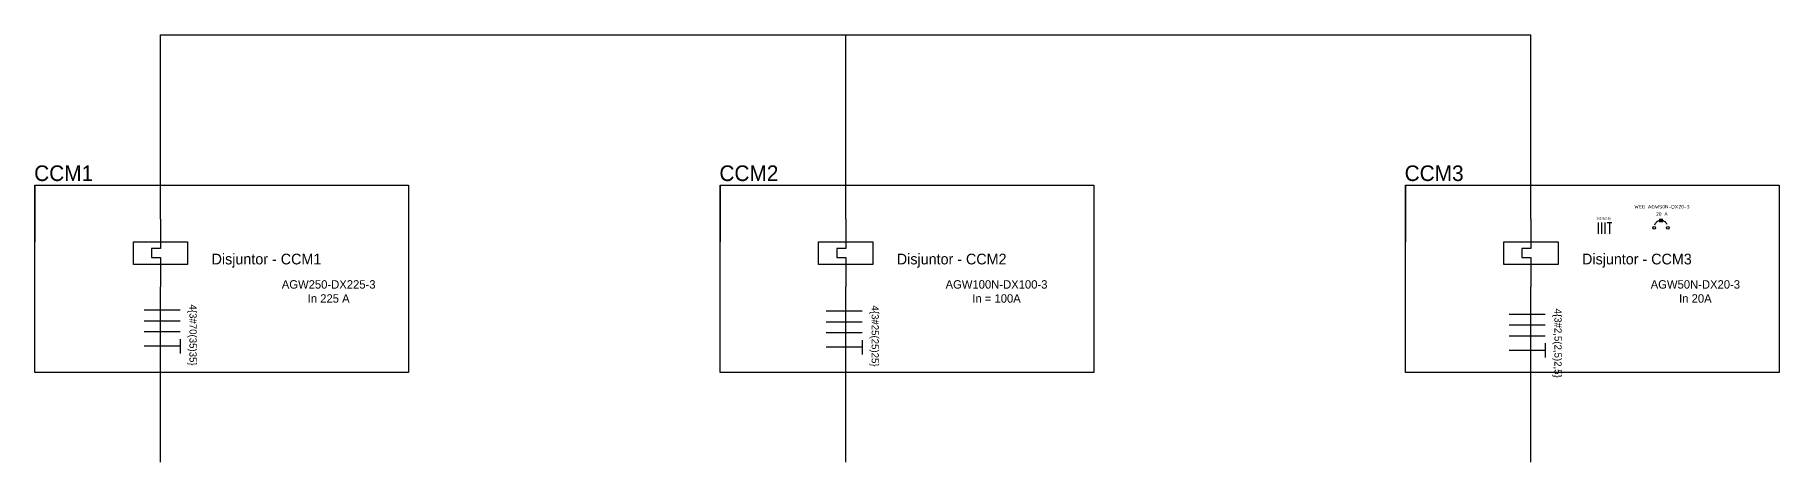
# Model space of a CAD drawing. Extents: x -646 to 641, y -139 to 322.
# Drawn here: x -600.2 to -503.7, y -15.5 to 8.1 of the extents above; entities that cross this region are included whole.
import ezdxf

# ---------------------------------------------------------------- set-up
doc = ezdxf.new("R2010")
doc.units = 0
doc.header["$MEASUREMENT"] = 0
doc.layers.add('ELET_UNIFILAR_TEXTO', color=4, linetype='Continuous')
doc.layers.add('ELT_UNIFILAR_DESENHO', color=5, linetype='Continuous')
doc.styles.add('ARIAL', font='arial.ttf')

msp = doc.modelspace()

# ---------------------------------------------------------------- texts
at = {"layer": 'ELET_UNIFILAR_TEXTO', "ltscale": 50}
for s, p in [('Disjuntor - CCM1 ', (-590.403, -4.59)), ('Disjuntor - CCM2 ', (-552.493, -4.59)), ('Disjuntor - CCM3 ', (-514.584, -4.59))]:
    msp.add_text(s, height=0.59177, dxfattribs=at).set_placement(p)
at = {"layer": 'ELET_UNIFILAR_TEXTO', "attachment_point": 1}
for s, insert, char_height in [('CCM1', (-600.22, 0.879), 0.8616), ('CCM2', (-562.31, 0.879), 0.8616), ('CCM3', (-524.401, 0.879), 0.8616), ('\\pxsm1,qc;{\\H0.48889x;AGW250-DX225-3  \\PIn 225 A\\C7; }', (-586.693, -5.463), 0.95165), ('\\pxsm1,qc;{\\H0.48889x;AGW50N-DX20-3 \\PIn 20A\\H2.04545x; }', (-510.874, -5.463), 0.95165)]:
    msp.add_mtext(s, dxfattribs=dict(at, insert=insert, char_height=char_height))
at = {"layer": 'ELET_UNIFILAR_TEXTO', "insert": (-510.165, -1.905), "char_height": 0.20154, "width": 3.82691, "attachment_point": 8, "line_spacing_factor": 0.6, "style": 'ARIAL'}
msp.add_mtext('{\\Fisocp|c0;WEG AGW50N-DX20-3 ^J\\P\\Fisocp2|c0;20 A }', dxfattribs=at)
at = {"layer": 'ELET_UNIFILAR_TEXTO', "attachment_point": 1}
for s, insert, char_height, width in [('\\A1;3#2,5(2,5)', (-513.793, -1.987), 0.12481, 0.97518), ('\\pxsm1,qc;{\\H0.48889x;AGW100N-DX100-3 In = 100A }', (-548.784, -5.463), 0.95165, 3.61019)]:
    msp.add_mtext(s, dxfattribs=dict(at, insert=insert, char_height=char_height, width=width))
at = {"layer": 'ELET_UNIFILAR_TEXTO', "char_height": 0.39879, "width": 3.11582, "attachment_point": 1, "rotation": 270}
for s, insert in [('\\A1;4\\{3#70(35)35\\}', (-591.229, -6.803)), ('\\A1;4\\{3#25(25)25\\}', (-553.491, -6.858)), ('\\A1;4\\{3#2,5(2,5)2,5\\}', (-515.714, -7.03))]:
    msp.add_mtext(s, dxfattribs=dict(at, insert=insert))

# ---------------------------------------------------------------- linework, layer by layer
at = {"layer": 'ELT_UNIFILAR_DESENHO'}
for p, q in [((-593.23, 1.524), (-593.23, 8.09)), ((-593.23, 8.09), (-570.211, 8.09)), ((-555.321, 1.524), (-555.321, 8.09)), ((-537.518, 8.09), (-517.411, 8.09)), ((-517.411, 1.524), (-517.411, 8.09)), ((-593.23, -2.088), (-593.23, 1.524)), ((-555.321, -2.088), (-555.321, 1.524)), ((-517.411, -2.088), (-517.411, 1.524)), ((-600.18, -0.22), (-579.502, -0.22)), ((-600.18, -10.559), (-600.18, -0.22)), ((-600.18, -0.22), (-600.18, -3.338)), ((-579.502, -0.22), (-579.502, -10.559)), ((-562.27, -0.22), (-562.27, -3.338)), ((-562.27, -0.22), (-541.592, -0.22)), ((-562.27, -10.559), (-562.27, -0.22)), ((-541.592, -0.22), (-541.592, -10.559)), ((-524.361, -0.22), (-524.361, -3.338)), ((-524.361, -0.22), (-503.683, -0.22)), ((-524.361, -10.559), (-524.361, -0.22)), ((-503.683, -0.22), (-503.683, -10.559)), ((-513.693, -2.272), (-513.693, -2.897)), ((-513.505, -2.272), (-513.505, -2.897)), ((-513.318, -2.272), (-513.318, -2.897)), ((-513.194, -2.272), (-512.945, -2.272)), ((-513.069, -2.272), (-513.069, -2.897)), ((-510.291, -2.256), (-510.291, -2.078)), ((-510.291, -2.256), (-510.291, -2.078)), ((-510.215, -2.256), (-510.215, -2.078)), ((-510.215, -2.256), (-510.215, -2.078)), ((-510.139, -2.256), (-510.139, -2.078)), ((-510.139, -2.256), (-510.139, -2.078)), ((-592.142, -7.124), (-594.136, -7.124)), ((-554.405, -7.179), (-556.399, -7.179)), ((-516.628, -7.351), (-518.622, -7.351)), ((-592.142, -7.722), (-594.136, -7.722)), ((-592.142, -8.32), (-594.136, -8.32)), ((-554.405, -7.777), (-556.399, -7.777)), ((-554.405, -8.375), (-556.399, -8.375)), ((-516.628, -7.949), (-518.622, -7.949)), ((-516.628, -8.547), (-518.622, -8.547)), ((-592.142, -9.115), (-594.136, -9.115)), ((-592.142, -8.716), (-592.142, -9.514)), ((-554.405, -9.17), (-556.399, -9.17)), ((-554.405, -8.771), (-554.405, -9.569)), ((-516.628, -9.342), (-518.622, -9.342)), ((-516.628, -8.943), (-516.628, -9.741)), ((-579.502, -10.559), (-600.18, -10.559)), ((-541.592, -10.559), (-562.27, -10.559)), ((-503.683, -10.559), (-524.361, -10.559))]:
    msp.add_line(p, q, dxfattribs=at)
at = {"layer": 'ELT_UNIFILAR_DESENHO', "ltscale": 50}
for p, q in [((-570.211, 8.09), (-537.518, 8.09)), ((-593.23, -2.088), (-593.23, -3.338)), ((-555.321, -2.088), (-555.321, -3.338)), ((-517.411, -2.088), (-517.411, -3.338)), ((-593.73, -3.713), (-593.73, -4.213)), ((-593.23, -3.713), (-593.73, -3.713)), ((-593.23, -3.338), (-593.23, -3.713)), ((-555.821, -3.713), (-555.821, -4.213)), ((-555.321, -3.713), (-555.821, -3.713)), ((-555.321, -3.338), (-555.321, -3.713)), ((-517.911, -3.713), (-517.911, -4.213)), ((-517.411, -3.713), (-517.911, -3.713)), ((-517.411, -3.338), (-517.411, -3.713)), ((-593.73, -4.213), (-593.23, -4.213)), ((-593.23, -4.213), (-593.23, -4.588)), ((-593.23, -4.588), (-593.23, -5.838)), ((-555.821, -4.213), (-555.321, -4.213)), ((-555.321, -4.213), (-555.321, -4.588)), ((-555.321, -4.588), (-555.321, -5.838)), ((-517.911, -4.213), (-517.411, -4.213)), ((-517.411, -4.213), (-517.411, -4.588)), ((-517.411, -4.588), (-517.411, -5.838))]:
    msp.add_line(p, q, dxfattribs=at)
at = {"layer": 'ELT_UNIFILAR_DESENHO', "linetype": 'ByBlock'}
for p, q in [((-593.23, -15.512), (-593.23, -5.838)), ((-555.321, -15.512), (-555.321, -5.838)), ((-517.411, -15.512), (-517.411, -5.838))]:
    msp.add_line(p, q, dxfattribs=at)
at = {"layer": 'ELT_UNIFILAR_DESENHO'}
msp.add_lwpolyline([(-509.869, -2.387), (-509.893, -2.343), (-509.923, -2.303), (-509.957, -2.267), (-509.996, -2.236), (-510.039, -2.21), (-510.085, -2.19), (-510.133, -2.176), (-510.182, -2.168), (-510.232, -2.167), (-510.281, -2.173), (-510.33, -2.185), (-510.376, -2.203), (-510.42, -2.227), (-510.46, -2.256), (-510.496, -2.291), (-510.527, -2.33), (-510.553, -2.372), (-510.573, -2.418)], dxfattribs=at)
for points in [[(-594.73, -3.338), (-591.731, -3.338), (-591.731, -4.588), (-594.73, -4.588)], [(-594.73, -3.338), (-591.731, -3.338), (-591.731, -4.588), (-594.73, -4.588)], [(-594.73, -3.338), (-591.731, -3.338), (-591.731, -4.588), (-594.73, -4.588)], [(-594.73, -3.338), (-591.731, -3.338), (-591.731, -4.588), (-594.73, -4.588)], [(-556.821, -3.338), (-553.821, -3.338), (-553.821, -4.588), (-556.821, -4.588)], [(-556.821, -3.338), (-553.821, -3.338), (-553.821, -4.588), (-556.821, -4.588)], [(-556.821, -3.338), (-553.821, -3.338), (-553.821, -4.588), (-556.821, -4.588)], [(-556.821, -3.338), (-553.821, -3.338), (-553.821, -4.588), (-556.821, -4.588)], [(-518.911, -3.338), (-515.911, -3.338), (-515.911, -4.588), (-518.911, -4.588)], [(-518.911, -3.338), (-515.911, -3.338), (-515.911, -4.588), (-518.911, -4.588)], [(-518.911, -3.338), (-515.911, -3.338), (-515.911, -4.588), (-518.911, -4.588)], [(-518.911, -3.338), (-515.911, -3.338), (-515.911, -4.588), (-518.911, -4.588)]]:
    msp.add_lwpolyline(points, close=True, dxfattribs=at)
for centre in [(-510.596, -2.567), (-509.833, -2.567)]:
    msp.add_circle(centre, 0.0763, dxfattribs=at)

msp.set_redraw_order([(e.dxf.handle, doc.entitydb.next_handle()) for e in msp.query("TEXT MTEXT ATTDEF DIMENSION ARC_DIMENSION")])  # texts and dimensions are drawn at this point

doc.saveas('drawing.dxf')
